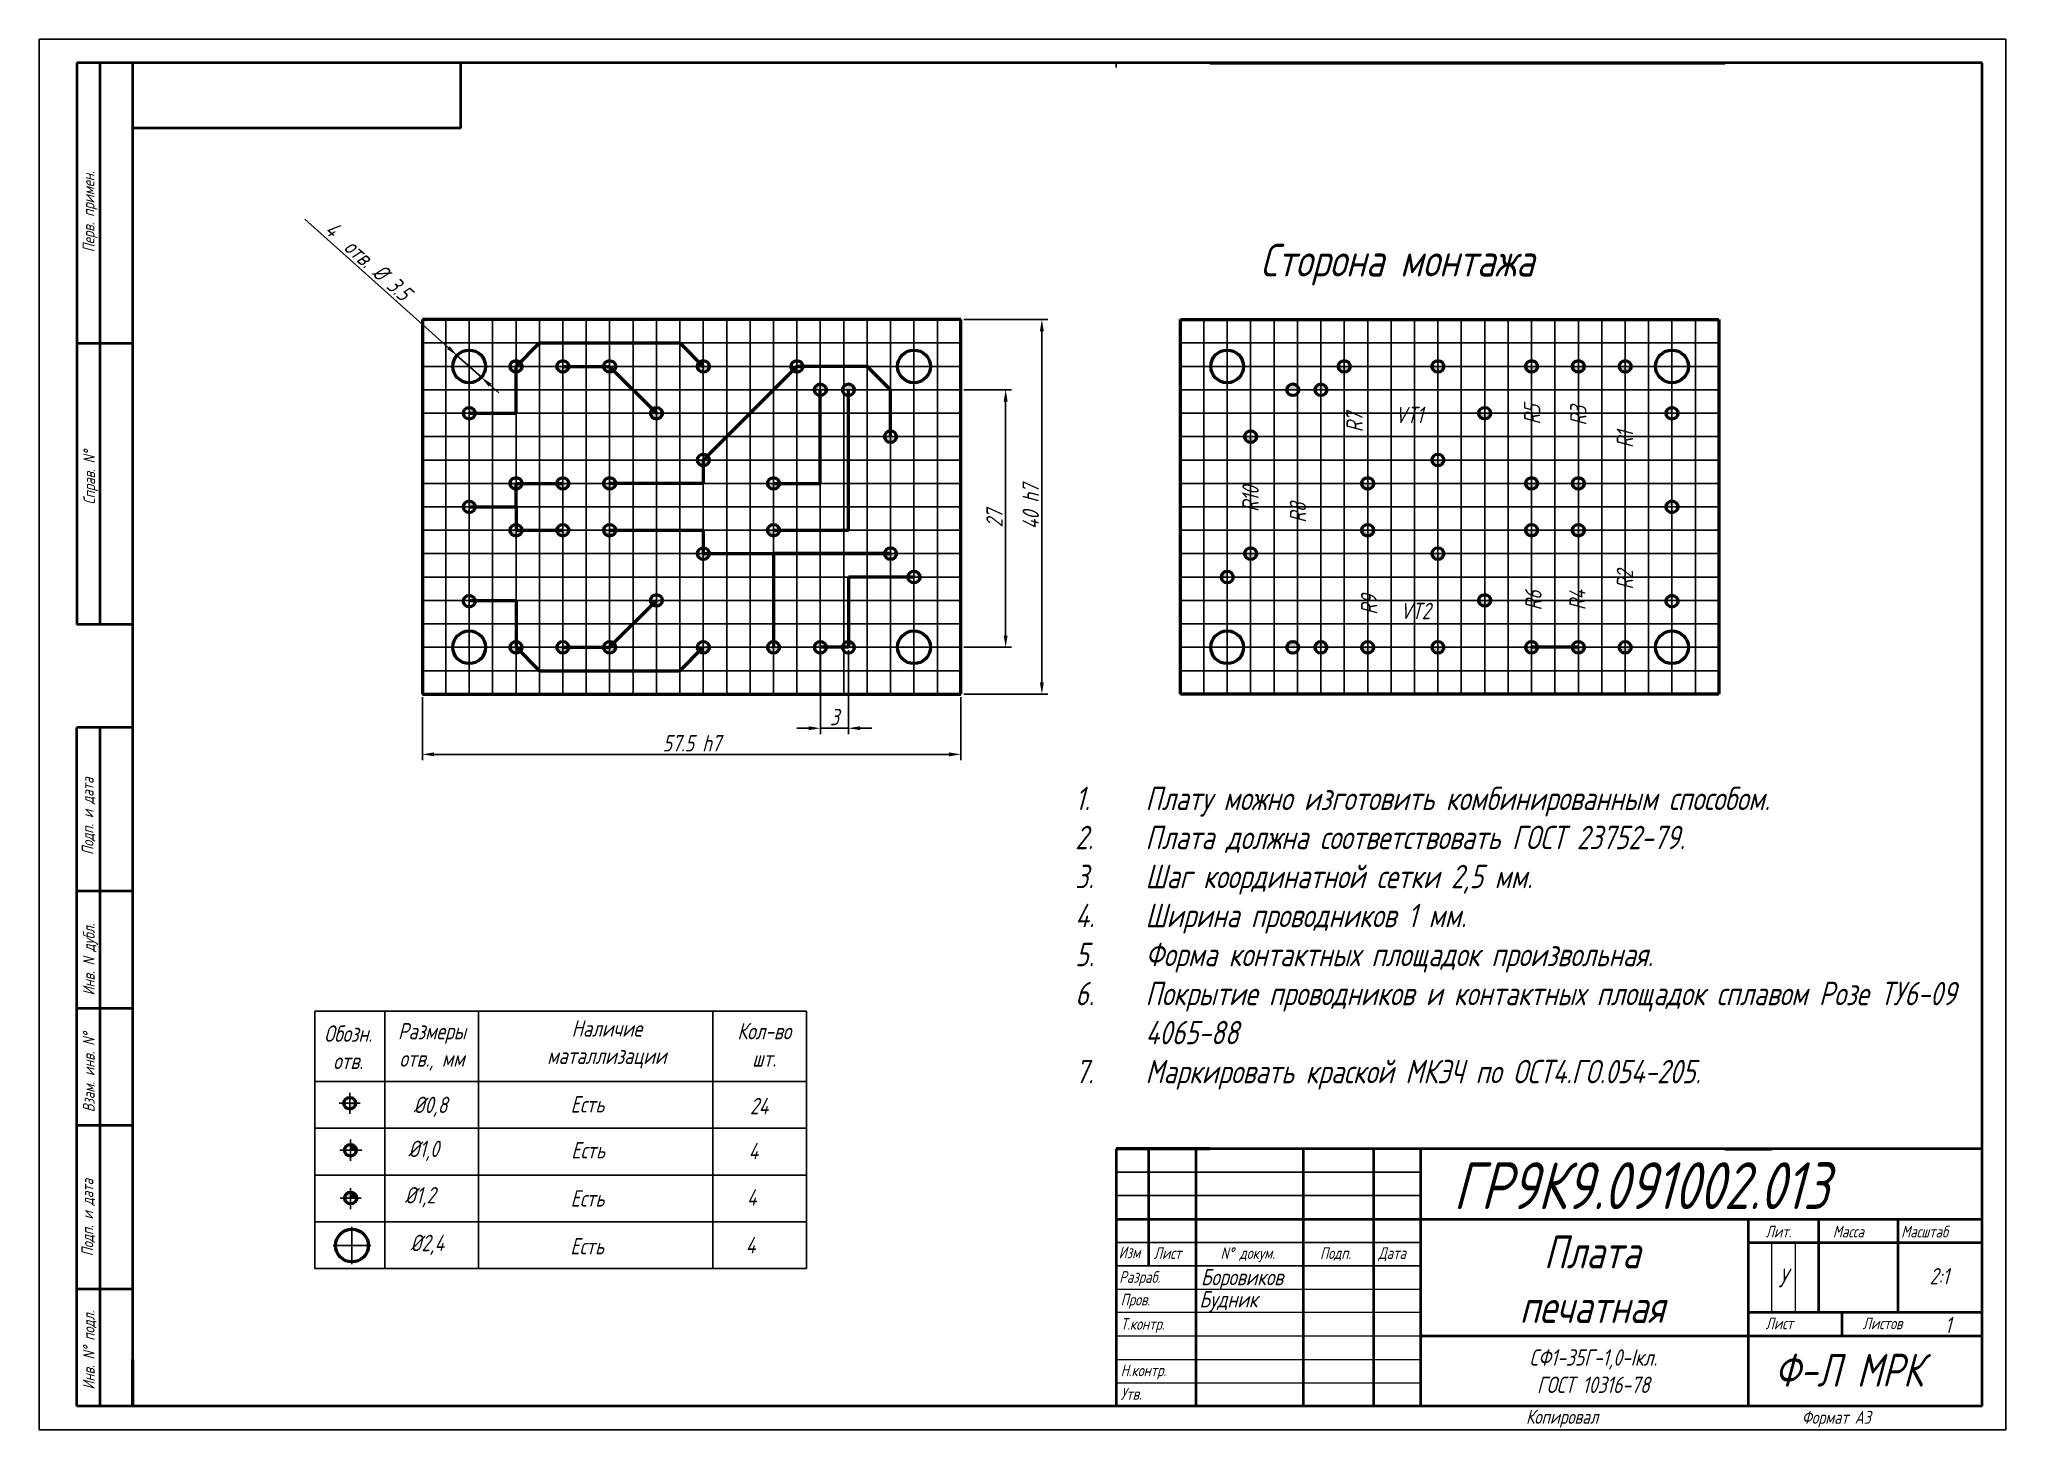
# Model space of a CAD drawing. Extents: x 2173 to 2593, y 74 to 371.
import ezdxf

# ---------------------------------------------------------------- set-up
doc = ezdxf.new("R2010")
doc.units = 0
doc.header["$MEASUREMENT"] = 0
doc.layers.get('0').update_dxf_attribs({"linetype": 'CONTINUOUS'})
doc.layers.get('DEFPOINTS').update_dxf_attribs({"linetype": 'CONTINUOUS'})
doc.layers.add('KONTUR', color=7, linetype='CONTINUOUS')
for name, color, linetype, lineweight in [('Основная', 7, 'CONTINUOUS', 40), ('текст', 7, 'CONTINUOUS', 30), ('тонкая', 7, 'CONTINUOUS', 20)]:
    doc.layers.add(name, color=color, linetype=linetype, lineweight=lineweight)
doc.styles.add('стиль1', font='romans.shx', dxfattribs={"width": 0.75, "oblique": 15, "height": 3.5})
doc.dimstyles.get("Standard").update_dxf_attribs({"dimtxt": 3, "dimasz": 3, "dimexe": 2.5, "dimexo": 2.5, "dimgap": 1.5, "dimtad": 0, "dimtih": 1, "dimtoh": 1, "dimdec": 4, "dimzin": 0, "dimdsep": 46, "dimtxsty": 'Standard', "dimcen": -3, "dimdle": 1.25, "dimadec": 0, "dimazin": 0, "dimtfac": 0.75, "dimtdec": 4, "dimtofl": 0, "dimtmove": 0, "dimatfit": 3, "dimfxl": 1, "dimtvp": 1.5, "dimtolj": 1, "dimtzin": 0, "dimarcsym": 0})

msp = doc.modelspace()

# ---------------------------------------------------------------- texts
at = {"attachment_point": 1, "style": 'стиль1'}
for s, width, gutter_width, heights, insert, char_height in [('{\\H2x;Сторона монтажа}', 99.8351486, 26.93917, [38.5046], (2433.30791, 326.90047), 3.5), ('ГР9К9.091002.013', 103.1125465, 20, [7.72758], (2474.54497, 130.68885), 10), ('\\pxqc;{\\H2x;Плата \\Pпечатная}', 99.8351486, 26.93917, [38.5046], (2454.24924, 115.02675), 3.5), ('Боровиков', 14.4196428, 20, [4.42726], (2420.6435, 107.91926), 3.5), ('У', 4.0659621, 20, [0], (2543.96437, 107.97576), 4), ('Будник', 19.5752731, 20, [0], (2420.32127, 103.17001), 3.5), ('1', 3.9956129, 20, [0], (2579.52139, 97.67619), 3.5), ('Ф-Л МРК', 42.9205977, 20, [0], (2543.12647, 89.77168), 7)]:
    msp.add_mtext_dynamic_manual_height_columns(s, width=width, gutter_width=gutter_width, heights=heights, dxfattribs=dict(at, insert=insert, char_height=char_height))
at = {"lineweight": 25, "char_height": 3.5, "attachment_point": 1, "rotation": 90, "style": 'стиль1'}
for s, insert in [('{\\Fromans|c238;R7}', (2451.71678, 286.63056)), ('{\\Fromans|c238;R5}', (2489.63281, 288.28334)), ('{\\Fromans|c238;R3}', (2499.51003, 288.05775)), ('{\\Fromans|c238;R1}', (2509.46439, 283.26167)), ('{\\Fromans|c238;R10}', (2429.49418, 269.61331)), ('{\\Fromans|c238;R8}', (2439.63226, 267.27874)), ('{\\Fromans|c238;R2}', (2509.46439, 253.01763)), ('{\\Fromans|c238;R9}', (2454.81599, 247.63539)), ('{\\Fromans|c238;R6}', (2489.91876, 248.56546)), ('{\\Fromans|c238;R4}', (2499.31748, 248.62204))]:
    msp.add_mtext_dynamic_manual_height_columns(s, width=3.6620704, gutter_width=20, heights=[0], dxfattribs=dict(at, insert=insert))
at = {"lineweight": 25, "attachment_point": 1, "style": 'стиль1'}
for s, width, heights, insert, char_height in [('{\\Fromans|c238;VT1}', 13.5711225, [0], (2462.08986, 292.07289), 3.5), ('{\\Fromans|c238;VT2}', 13.5711225, [0], (2463.16914, 250.20375), 3.5), ('\\pxi-3,l4,t4;1.^IПлату можно изготовить комбинированным способом.\\P2.^IПлата должна соответствовать ГОСТ 23752-79.\\P3.^IШаг координатной сетки 2,5 мм.\\P4.^IШирина проводников 1 мм.\\P5.^IФорма контактных площадок произвольная.\\P6.^IПокрытие проводников и контактных площадок сплавом Розе ТУ6-09 4065-88\\P7.^IМаркировать краской МКЭЧ по ОСТ4.ГО.054-205.', 195.5645215, [0], (2388.79436, 210.90875), 5), ('\\pxqc;Обозн.\\Pотв.', 9.7865527, [0], (2233.59643, 159.92121), 3.5), ('\\pxqc;Размеры\\Pотв.{\\Fromans|c238;, }мм', 20.7195628, [11.31888], (2246.03934, 160.44229), 3.5), ('\\pxqc;Наличие \\Pматаллизации', 9.7865527, [0], (2288.83895, 161.01948), 3.5), ('\\pxqc;Кол-во\\Pшт.', 9.7865527, [0], (2322.46726, 160.4482), 3.5), ('%%C0,8', 13.5711225, [0], (2252.44692, 144.69271), 3.5), ('Есть', 13.5711225, [0], (2286.00504, 144.82187), 3.5), ('24', 13.5711225, [0], (2324.31967, 144.44775), 3.5), ('%%C1,0', 13.5711225, [0], (2251.33817, 135.29853), 3.5), ('Есть', 13.5711225, [0], (2286.14696, 135.00828), 3.5), ('4', 13.5711225, [0], (2324.03239, 134.84195), 3.5), ('%%C1,2', 13.5711225, [0], (2250.58255, 125.39374), 3.5), ('Есть', 13.5711225, [0], (2286.00504, 124.72685), 3.5), ('4', 13.5711225, [0], (2323.66761, 124.92742), 3.5), ('%%C2,4', 13.5711225, [0], (2251.78, 115.20095), 3.5), ('Есть', 13.5711225, [0], (2285.93408, 114.51634), 3.5), ('4', 13.5711225, [0], (2323.43033, 114.73215), 3.5), ('2:1', 12.7941354, [0], (2576.25789, 108.10262), 3.5), ('\\pxqc;СФ1-35Г-1,0-{\\Fromans|c238;I}кл.\\PГОСТ 10316-78', 52.8571881, [0], (2478.02266, 90.73897), 3.5)]:
    msp.add_mtext_dynamic_manual_height_columns(s, width=width, gutter_width=20, heights=heights, dxfattribs=dict(at, insert=insert, char_height=char_height))
at = {"layer": 'текст', "style": 'стиль1', "oblique": 15, "width": 0.75}
for s, p in [('Перв. примен.', (2184.29063, 325.08232)), ('Справ. N%%d', (2184.4457, 271.19724)), ('Подп. и дата', (2184.11148, 196.3402)), ('Инв. N дубл.', (2184.35612, 166.31531)), ('Взам. инв. N%%d', (2184.35612, 141.38804)), ('Подп. и дата', (2184.06126, 110.60346)), ('Инв. N%%d подл.', (2184.35612, 82.13725))]:
    msp.add_text(s, height=2.5, rotation=90, dxfattribs=at).set_placement(p)
for s, height, p in [('Лит.', 2.5, (2541.25569, 114.635)), ('Масса', 2.5, (2555.63019, 114.635)), ('Масштаб', 2.5, (2570.22241, 114.635)), ('Изм', 2.5, (2403.08285, 110.18193)), ('Лист', 2.5, (2410.55861, 110.03163)), ('N%%d докум. ', 2.5, (2424.84228, 110.03163)), ('Подп.', 2.5, (2446.09478, 110.03163)), ('Дата', 2.5, (2458.54589, 110.03163)), ('Разраб.', 2.5, (2403.19902, 104.931)), ('Пров.', 2.5, (2403.49992, 100.09888)), ('Т.контр.', 2.5, (2403.49992, 94.90397)), ('Лист', 2.5, (2541.25569, 95.02113)), ('Листов', 2.5, (2561.9801, 95.02113)), ('Н.контр.', 2.5, (2403.49992, 84.98175)), ('Утв.', 2.5, (2403.49992, 79.96214)), ('Копировал', 3, (2490.07325, 74.81982)), ('Формат А3', 2.75, (2549.00182, 74.81982))]:
    msp.add_text(s, height=height, dxfattribs=at).set_placement(p)

# ---------------------------------------------------------------- blocks, each defined once
blk = doc.blocks.new('*D2')
at = {"color": 0, "lineweight": -2, "transparency": 16777216}
for p, q in [((2339.36, 240.08), (2339.36, 222.16)), ((2345.36, 240.08), (2345.36, 222.16)), ((2336.86, 223.41), (2334.36, 223.41)), ((2345.36, 223.41), (2339.36, 223.41)), ((2347.86, 223.41), (2350.36, 223.41))]:
    blk.add_line(p, q, dxfattribs=at)
at = {"color": 0, "lineweight": 25, "transparency": 16777216}
for points in [[(2336.86, 223.83), (2336.86, 223), (2339.36, 223.41)], [(2347.86, 223.83), (2347.86, 223), (2345.36, 223.41)]]:
    blk.add_solid(points, dxfattribs=at)
at = {"layer": 'DEFPOINTS', "color": 0, "lineweight": 25, "transparency": 16777216}
for p in [(2339.36, 240.7), (2345.36, 240.7), (2339.36, 223.41)]:
    blk.add_point(p, dxfattribs=at)
at = {"color": 0, "lineweight": 25, "transparency": 16777216, "insert": (2342.36, 225.79), "char_height": 3.5, "attachment_point": 5, "style": 'стиль1'}
blk.add_mtext('\\A1;3', dxfattribs=at)
blk = doc.blocks.new('*D3')
at = {"color": 0, "lineweight": -2, "transparency": 16777216}
for p, q in [((2369.98, 295.7), (2380.19, 295.7)), ((2378.94, 293.2), (2378.94, 243.2)), ((2369.98, 240.7), (2380.19, 240.7))]:
    blk.add_line(p, q, dxfattribs=at)
at = {"color": 0, "lineweight": 25, "transparency": 16777216}
for points in [[(2378.52, 293.2), (2379.36, 293.2), (2378.94, 295.7)], [(2378.52, 243.2), (2379.36, 243.2), (2378.94, 240.7)]]:
    blk.add_solid(points, dxfattribs=at)
at = {"layer": 'DEFPOINTS', "color": 0, "lineweight": 25, "transparency": 16777216}
for p in [(2369.36, 295.7), (2369.36, 240.7), (2378.94, 240.7)]:
    blk.add_point(p, dxfattribs=at)
at = {"color": 0, "lineweight": 25, "transparency": 16777216, "insert": (2376.56, 268.2), "char_height": 3.5, "attachment_point": 5, "rotation": 90, "style": 'стиль1'}
blk.add_mtext('\\A1;27', dxfattribs=at)
blk = doc.blocks.new('*D4')
at = {"color": 0, "lineweight": -2, "transparency": 16777216}
for p, q in [((2369.98, 310.7), (2387.92, 310.7)), ((2386.67, 308.2), (2386.67, 233.2)), ((2369.98, 230.7), (2387.92, 230.7))]:
    blk.add_line(p, q, dxfattribs=at)
at = {"color": 0, "lineweight": 25, "transparency": 16777216}
for points in [[(2386.25, 308.2), (2387.09, 308.2), (2386.67, 310.7)], [(2386.25, 233.2), (2387.09, 233.2), (2386.67, 230.7)]]:
    blk.add_solid(points, dxfattribs=at)
at = {"layer": 'DEFPOINTS', "color": 0, "lineweight": 25, "transparency": 16777216}
for p in [(2369.36, 310.7), (2369.36, 230.7), (2386.67, 230.7)]:
    blk.add_point(p, dxfattribs=at)
at = {"color": 0, "lineweight": 25, "transparency": 16777216, "insert": (2384.3, 270.7), "char_height": 3.5, "attachment_point": 5, "rotation": 90, "style": 'стиль1'}
blk.add_mtext('\\A1;40 h7', dxfattribs=at)
blk = doc.blocks.new('*D5')
at = {"color": 0, "lineweight": -2, "transparency": 16777216}
for p, q in [((2254.36, 230.08), (2254.36, 216.58)), ((2369.36, 230.08), (2369.36, 216.58)), ((2256.86, 217.83), (2366.86, 217.83))]:
    blk.add_line(p, q, dxfattribs=at)
at = {"color": 0, "lineweight": 25, "transparency": 16777216}
for points in [[(2256.86, 218.25), (2256.86, 217.41), (2254.36, 217.83)], [(2366.86, 218.25), (2366.86, 217.41), (2369.36, 217.83)]]:
    blk.add_solid(points, dxfattribs=at)
at = {"layer": 'DEFPOINTS', "color": 0, "lineweight": 25, "transparency": 16777216}
for p in [(2254.36, 230.7), (2369.36, 230.7), (2369.36, 217.83)]:
    blk.add_point(p, dxfattribs=at)
at = {"color": 0, "lineweight": 25, "transparency": 16777216, "insert": (2311.86, 220.2), "char_height": 3.5, "attachment_point": 5, "style": 'стиль1'}
blk.add_mtext('\\A1;57.5 h7', dxfattribs=at)
blk = doc.blocks.new('*D6')
at = {"color": 0, "lineweight": -2, "transparency": 16777216}
for p, q in [((2229.27, 332.16), (2259.89, 304.71)), ((2266.96, 298.37), (2261.75, 303.04)), ((2268.82, 296.7), (2270.68, 295.03))]:
    blk.add_line(p, q, dxfattribs=at)
at = {"color": 0, "lineweight": 25, "transparency": 16777216}
for points in [[(2260.17, 305.02), (2259.61, 304.4), (2261.75, 303.04)], [(2269.1, 297.01), (2268.54, 296.39), (2266.96, 298.37)]]:
    blk.add_solid(points, dxfattribs=at)
at = {"layer": 'DEFPOINTS', "color": 0, "lineweight": 25, "transparency": 16777216}
for p in [(2261.75, 303.04), (2266.96, 298.37)]:
    blk.add_point(p, dxfattribs=at)
at = {"color": 0, "lineweight": 25, "transparency": 16777216, "insert": (2242.77, 323.25), "char_height": 3.5, "attachment_point": 5, "rotation": 318.1169, "style": 'стиль1'}
blk.add_mtext('\\A1;4  отв. %%C 3.5', dxfattribs=at)

# ---------------------------------------------------------------- dimensions: what is measured, and where the dimension line sits
at = {"lineweight": 25}
dim = msp.add_diameter_dim_2p(p1=(2266.96101, 298.36509), p2=(2261.74945, 303.03838), text='4  отв. %%C 3.5', dimstyle='Standard', override={"dimtxt": 2.5, "dimasz": 2.5, "dimexe": 1.25, "dimexo": 0.625, "dimgap": 0.625, "dimtad": 1, "dimtih": 0, "dimtoh": 0, "dimzin": 8, "dimlunit": 6, "dimtxsty": 'стиль1', "dimcen": 2.5, "dimtofl": 1, "dimtvp": 0}, dxfattribs=at)
dim.commit()
dim.dimension.update_dxf_attribs({"geometry": '*D6', "text_midpoint": (2241.18484, 321.47901), "dimtype": 163})
for base, p1, p2, text, picture, middle in [((2386.67031, 230.70174), (2369.35523, 310.70174), (2369.35523, 230.70174), '40 h7', '*D4', (2384.29531, 270.70174)), ((2378.93873, 240.70174), (2369.35523, 295.70174), (2369.35523, 240.70174), '27', '*D3', (2376.56373, 268.20174))]:
    dim = msp.add_linear_dim(base=base, p1=p1, p2=p2, angle=90, text=text, dimstyle='Standard', override={"dimtxt": 2.5, "dimasz": 2.5, "dimexe": 1.25, "dimexo": 0.625, "dimgap": 0.625, "dimtad": 1, "dimtih": 0, "dimtoh": 0, "dimzin": 8, "dimlunit": 6, "dimtxsty": 'стиль1', "dimcen": 2.5, "dimtofl": 1, "dimtvp": 0}, dxfattribs=at)
    dim.commit()
    dim.dimension.update_dxf_attribs({"geometry": picture, "text_midpoint": middle})
for base, p1, p2, text, picture, middle in [((2339.35523, 223.41429), (2345.35523, 240.70174), (2339.35523, 240.70174), '3', '*D2', (2342.35523, 225.78929)), ((2369.35523, 217.82859), (2254.35523, 230.70174), (2369.35523, 230.70174), '57.5 h7', '*D5', (2311.85523, 220.20359))]:
    dim = msp.add_linear_dim(base=base, p1=p1, p2=p2, text=text, dimstyle='Standard', override={"dimtxt": 2.5, "dimasz": 2.5, "dimexe": 1.25, "dimexo": 0.625, "dimgap": 0.625, "dimtad": 1, "dimtih": 0, "dimtoh": 0, "dimzin": 8, "dimlunit": 6, "dimtxsty": 'стиль1', "dimcen": 2.5, "dimtofl": 1, "dimtvp": 0}, dxfattribs=at)
    dim.commit()
    dim.dimension.update_dxf_attribs({"geometry": picture, "text_midpoint": middle})

# ---------------------------------------------------------------- hatches: boundary and pattern name
at = {"lineweight": 200}
h = msp.add_hatch(color=256, dxfattribs=at)
h.dxf.hatch_style = 1
h.paths.add_polyline_path([(2275.60523, 300.70174), (2274.35523, 300.70174), (2274.35523, 299.45174, 0.414213562)])
h.paths.add_polyline_path([(2274.35523, 300.70174), (2273.10523, 300.70174, 0.414213562), (2274.35523, 299.45174)])
h.paths.add_polyline_path([(2284.35523, 300.70174), (2283.10523, 300.70174, 0.414213562), (2284.35523, 299.45174)])
h.paths.add_polyline_path([(2285.60523, 300.70174), (2284.35523, 300.70174), (2284.35523, 299.45174, 0.414213562)])
h.paths.add_polyline_path([(2294.35523, 300.70174), (2293.10523, 300.70174, 0.414213562), (2294.35523, 299.45174)])
h.paths.add_polyline_path([(2295.23911, 299.81785), (2294.35523, 300.70174), (2294.35523, 299.45174, 0.198912367)])
h.paths.add_polyline_path([(2295.60523, 300.70174), (2294.35523, 300.70174), (2295.23911, 299.81785, 0.198912367)])
h.paths.add_polyline_path([(2304.35523, 290.70174), (2303.10523, 290.70174, 0.414213562), (2304.35523, 289.45174)])
h.paths.add_polyline_path([(2305.60523, 290.70174), (2304.35523, 290.70174), (2304.35523, 289.45174, 0.414213562)])
h.paths.add_polyline_path([(2314.35523, 300.70174), (2313.10523, 300.70174, 0.414213562), (2314.35523, 299.45174)])
h.paths.add_polyline_path([(2315.60523, 300.70174), (2314.35523, 300.70174), (2314.35523, 299.45174, 0.414213562)])
h.paths.add_polyline_path([(2334.35523, 300.70174), (2333.47135, 299.81785, 0.198912367), (2334.35523, 299.45174)])
h.paths.add_polyline_path([(2334.35523, 300.70174), (2333.10523, 300.70174, 0.198912367), (2333.47135, 299.81785)])
h.paths.add_polyline_path([(2335.60523, 300.70174), (2334.35523, 300.70174), (2334.35523, 299.45174, 0.414213562)])
h.paths.add_polyline_path([(2314.35523, 280.70174), (2313.10523, 280.70174, 0.414213562), (2314.35523, 279.45174)])
h.paths.add_polyline_path([(2315.60523, 280.70174), (2314.35523, 280.70174), (2314.35523, 279.45174, 0.414213562)])
h.paths.add_polyline_path([(2329.35523, 275.70174), (2328.10523, 275.70174, 0.414213562), (2329.35523, 274.45174)])
h.paths.add_polyline_path([(2330.60523, 275.70174), (2329.35523, 275.70174), (2329.35523, 274.45174, 0.414213562)])
h.paths.add_polyline_path([(2330.60523, 265.70174), (2329.35523, 265.70174), (2329.35523, 264.45174, 0.414213562)])
h.paths.add_polyline_path([(2329.35523, 265.70174), (2328.10523, 265.70174, 0.414213562), (2329.35523, 264.45174)])
h.paths.add_polyline_path([(2354.35523, 260.70174), (2353.10523, 260.70174, 0.414213562), (2354.35523, 259.45174)])
h.paths.add_polyline_path([(2355.60523, 260.70174), (2354.35523, 260.70174), (2354.35523, 259.45174, 0.414213562)])
h.paths.add_polyline_path([(2355.60523, 285.70174), (2354.35523, 285.70174), (2354.35523, 284.45174, 0.414213562)])
h.paths.add_polyline_path([(2354.35523, 285.70174), (2353.10523, 285.70174, 0.414213562), (2354.35523, 284.45174)])
h.paths.add_polyline_path([(2274.35523, 240.70174), (2273.10523, 240.70174, 0.414213562), (2274.35523, 239.45174)])
h.paths.add_polyline_path([(2275.23911, 239.81785), (2274.35523, 240.70174), (2274.35523, 239.45174, 0.198912367)])
h.paths.add_polyline_path([(2275.60523, 240.70174), (2274.35523, 240.70174), (2275.23911, 239.81785, 0.198912367)])
h.paths.add_polyline_path([(2284.35523, 240.70174), (2283.10523, 240.70174, 0.414213562), (2284.35523, 239.45174)])
h.paths.add_polyline_path([(2285.60523, 240.70174), (2284.35523, 240.70174), (2284.35523, 239.45174, 0.414213562)])
h.paths.add_polyline_path([(2294.35523, 240.70174), (2293.10523, 240.70174, 0.414213562), (2294.35523, 239.45174)])
h.paths.add_polyline_path([(2295.60523, 240.70174), (2294.35523, 240.70174), (2294.35523, 239.45174, 0.414213562)])
h.paths.add_polyline_path([(2304.35523, 250.70174), (2303.10523, 250.70174, 0.198912367), (2303.47135, 249.81785)])
h.paths.add_polyline_path([(2304.35523, 250.70174), (2303.47135, 249.81785, 0.198912367), (2304.35523, 249.45174)])
h.paths.add_polyline_path([(2305.60523, 250.70174), (2304.35523, 250.70174), (2304.35523, 249.45174, 0.414213562)])
h.paths.add_polyline_path([(2314.35523, 240.70174), (2313.47135, 239.81785, 0.198912367), (2314.35523, 239.45174)])
h.paths.add_polyline_path([(2315.60523, 240.70174), (2314.35523, 240.70174), (2314.35523, 239.45174, 0.414213562)])
h.paths.add_polyline_path([(2314.35523, 240.70174), (2313.10523, 240.70174, 0.198912367), (2313.47135, 239.81785)])
h.paths.add_polyline_path([(2329.35523, 240.70174), (2328.10523, 240.70174, 0.414213562), (2329.35523, 239.45174)])
h.paths.add_polyline_path([(2330.60523, 240.70174), (2329.35523, 240.70174), (2329.35523, 239.45174, 0.414213562)])
h.paths.add_polyline_path([(2314.35523, 260.70174), (2313.10523, 260.70174, 0.414213562), (2314.35523, 259.45174)])
h.paths.add_polyline_path([(2315.60523, 260.70174), (2314.35523, 260.70174), (2314.35523, 259.45174, 0.414213562)])
h.paths.add_polyline_path([(2284.35523, 275.70174), (2283.10523, 275.70174, 0.414213562), (2284.35523, 274.45174)])
h.paths.add_polyline_path([(2285.60523, 275.70174), (2284.35523, 275.70174), (2284.35523, 274.45174, 0.414213562)])
h.paths.add_polyline_path([(2294.35523, 275.70174), (2293.10523, 275.70174, 0.414213562), (2294.35523, 274.45174)])
h.paths.add_polyline_path([(2295.60523, 275.70174), (2294.35523, 275.70174), (2294.35523, 274.45174, 0.414213562)])
h.paths.add_polyline_path([(2294.35523, 265.70174), (2293.10523, 265.70174, 0.414213562), (2294.35523, 264.45174)])
h.paths.add_polyline_path([(2295.60523, 265.70174), (2294.35523, 265.70174), (2294.35523, 264.45174, 0.414213562)])
h.paths.add_polyline_path([(2284.35523, 265.70174), (2283.10523, 265.70174, 0.414213562), (2284.35523, 264.45174)])
h.paths.add_polyline_path([(2285.60523, 265.70174), (2284.35523, 265.70174), (2284.35523, 264.45174, 0.414213562)])
h = msp.add_hatch(color=256, dxfattribs=at)
h.dxf.hatch_style = 1
h.paths.add_polyline_path([(2510.01629, 300.70174), (2511.26629, 300.70174), (2511.26629, 299.45174, -0.414213562)])
h.paths.add_polyline_path([(2511.26629, 300.70174), (2512.51629, 300.70174, -0.414213562), (2511.26629, 299.45174)])
h.paths.add_polyline_path([(2501.26629, 300.70174), (2502.51629, 300.70174, -0.414213562), (2501.26629, 299.45174)])
h.paths.add_polyline_path([(2500.01629, 300.70174), (2501.26629, 300.70174), (2501.26629, 299.45174, -0.414213562)])
h.paths.add_polyline_path([(2491.26629, 300.70174), (2492.51629, 300.70174, -0.414213562), (2491.26629, 299.45174)])
h.paths.add_polyline_path([(2490.38241, 299.81785), (2491.26629, 300.70174), (2491.26629, 299.45174, -0.198912367)])
h.paths.add_polyline_path([(2490.01629, 300.70174), (2491.26629, 300.70174), (2490.38241, 299.81785, -0.198912367)])
h.paths.add_polyline_path([(2481.26629, 290.70174), (2482.51629, 290.70174, -0.414213562), (2481.26629, 289.45174)])
h.paths.add_polyline_path([(2480.01629, 290.70174), (2481.26629, 290.70174), (2481.26629, 289.45174, -0.414213562)])
h.paths.add_polyline_path([(2471.26629, 300.70174), (2472.51629, 300.70174, -0.414213562), (2471.26629, 299.45174)])
h.paths.add_polyline_path([(2470.01629, 300.70174), (2471.26629, 300.70174), (2471.26629, 299.45174, -0.414213562)])
h.paths.add_polyline_path([(2451.26629, 300.70174), (2452.15018, 299.81785, -0.198912367), (2451.26629, 299.45174)])
h.paths.add_polyline_path([(2451.26629, 300.70174), (2452.51629, 300.70174, -0.198912367), (2452.15018, 299.81785)])
h.paths.add_polyline_path([(2450.01629, 300.70174), (2451.26629, 300.70174), (2451.26629, 299.45174, -0.414213562)])
h.paths.add_polyline_path([(2471.26629, 280.70174), (2472.51629, 280.70174, -0.414213562), (2471.26629, 279.45174)])
h.paths.add_polyline_path([(2470.01629, 280.70174), (2471.26629, 280.70174), (2471.26629, 279.45174, -0.414213562)])
h.paths.add_polyline_path([(2456.26629, 275.70174), (2457.51629, 275.70174, -0.414213562), (2456.26629, 274.45174)])
h.paths.add_polyline_path([(2455.01629, 275.70174), (2456.26629, 275.70174), (2456.26629, 274.45174, -0.414213562)])
h.paths.add_polyline_path([(2455.01629, 265.70174), (2456.26629, 265.70174), (2456.26629, 264.45174, -0.414213562)])
h.paths.add_polyline_path([(2456.26629, 265.70174), (2457.51629, 265.70174, -0.414213562), (2456.26629, 264.45174)])
h.paths.add_polyline_path([(2431.26629, 260.70174), (2432.51629, 260.70174, -0.414213562), (2431.26629, 259.45174)])
h.paths.add_polyline_path([(2430.01629, 260.70174), (2431.26629, 260.70174), (2431.26629, 259.45174, -0.414213562)])
h.paths.add_polyline_path([(2430.01629, 285.70174), (2431.26629, 285.70174), (2431.26629, 284.45174, -0.414213562)])
h.paths.add_polyline_path([(2431.26629, 285.70174), (2432.51629, 285.70174, -0.414213562), (2431.26629, 284.45174)])
h.paths.add_polyline_path([(2511.26629, 240.70174), (2512.51629, 240.70174, -0.414213562), (2511.26629, 239.45174)])
h.paths.add_polyline_path([(2510.38241, 239.81785), (2511.26629, 240.70174), (2511.26629, 239.45174, -0.198912367)])
h.paths.add_polyline_path([(2510.01629, 240.70174), (2511.26629, 240.70174), (2510.38241, 239.81785, -0.198912367)])
h.paths.add_polyline_path([(2501.26629, 240.70174), (2502.51629, 240.70174, -0.414213562), (2501.26629, 239.45174)])
h.paths.add_polyline_path([(2500.01629, 240.70174), (2501.26629, 240.70174), (2501.26629, 239.45174, -0.414213562)])
h.paths.add_polyline_path([(2491.26629, 240.70174), (2492.51629, 240.70174, -0.414213562), (2491.26629, 239.45174)])
h.paths.add_polyline_path([(2490.01629, 240.70174), (2491.26629, 240.70174), (2491.26629, 239.45174, -0.414213562)])
h.paths.add_polyline_path([(2481.26629, 250.70174), (2482.51629, 250.70174, -0.198912367), (2482.15018, 249.81785)])
h.paths.add_polyline_path([(2481.26629, 250.70174), (2482.15018, 249.81785, -0.198912367), (2481.26629, 249.45174)])
h.paths.add_polyline_path([(2480.01629, 250.70174), (2481.26629, 250.70174), (2481.26629, 249.45174, -0.414213562)])
h.paths.add_polyline_path([(2471.26629, 240.70174), (2472.15018, 239.81785, -0.198912367), (2471.26629, 239.45174)])
h.paths.add_polyline_path([(2470.01629, 240.70174), (2471.26629, 240.70174), (2471.26629, 239.45174, -0.414213562)])
h.paths.add_polyline_path([(2471.26629, 240.70174), (2472.51629, 240.70174, -0.198912367), (2472.15018, 239.81785)])
h.paths.add_polyline_path([(2456.26629, 240.70174), (2457.51629, 240.70174, -0.414213562), (2456.26629, 239.45174)])
h.paths.add_polyline_path([(2455.01629, 240.70174), (2456.26629, 240.70174), (2456.26629, 239.45174, -0.414213562)])
h.paths.add_polyline_path([(2471.26629, 260.70174), (2472.51629, 260.70174, -0.414213562), (2471.26629, 259.45174)])
h.paths.add_polyline_path([(2470.01629, 260.70174), (2471.26629, 260.70174), (2471.26629, 259.45174, -0.414213562)])
h.paths.add_polyline_path([(2501.26629, 275.70174), (2502.51629, 275.70174, -0.414213562), (2501.26629, 274.45174)])
h.paths.add_polyline_path([(2500.01629, 275.70174), (2501.26629, 275.70174), (2501.26629, 274.45174, -0.414213562)])
h.paths.add_polyline_path([(2491.26629, 275.70174), (2492.51629, 275.70174, -0.414213562), (2491.26629, 274.45174)])
h.paths.add_polyline_path([(2490.01629, 275.70174), (2491.26629, 275.70174), (2491.26629, 274.45174, -0.414213562)])
h.paths.add_polyline_path([(2491.26629, 265.70174), (2492.51629, 265.70174, -0.414213562), (2491.26629, 264.45174)])
h.paths.add_polyline_path([(2490.01629, 265.70174), (2491.26629, 265.70174), (2491.26629, 264.45174, -0.414213562)])
h.paths.add_polyline_path([(2501.26629, 265.70174), (2502.51629, 265.70174, -0.414213562), (2501.26629, 264.45174)])
h.paths.add_polyline_path([(2500.01629, 265.70174), (2501.26629, 265.70174), (2501.26629, 264.45174, -0.414213562)])
h = msp.add_hatch(color=256, dxfattribs=at)
h.dxf.hatch_style = 1
h.paths.add_polyline_path([(2339.35523, 241.95174, 0.414213562), (2338.10523, 240.70174), (2339.35523, 240.70174)])
h.paths.add_polyline_path([(2339.35523, 241.95174), (2339.35523, 240.70174), (2340.60523, 240.70174, 0.414213562)])
h.paths.add_polyline_path([(2345.35523, 241.95174, 0.236067977), (2344.35523, 241.45174), (2344.35523, 240.70174), (2345.35523, 240.70174)])
h.paths.add_polyline_path([(2345.35523, 241.95174), (2345.35523, 240.70174), (2346.60523, 240.70174, 0.414213562)])
h.paths.add_polyline_path([(2344.35523, 241.45174, 0.16227766), (2344.10523, 240.70174), (2344.35523, 240.70174)])
h.paths.add_polyline_path([(2339.35523, 296.95174, 0.414213562), (2338.10523, 295.70174), (2339.35523, 295.70174)])
h.paths.add_polyline_path([(2339.35523, 296.95174), (2339.35523, 295.70174), (2340.60523, 295.70174, 0.414213562)])
h.paths.add_polyline_path([(2344.10523, 295.70174), (2346.60523, 295.70174, 1)])
h = msp.add_hatch(color=256, dxfattribs=at)
h.dxf.hatch_style = 1
h.paths.add_polyline_path([(2446.26629, 241.95174, -0.414213562), (2447.51629, 240.70174), (2446.26629, 240.70174)])
h.paths.add_polyline_path([(2446.26629, 241.95174), (2446.26629, 240.70174), (2445.01629, 240.70174, -0.414213562)])
h.paths.add_polyline_path([(2440.26629, 241.95174, -0.236067977), (2441.26629, 241.45174), (2441.26629, 240.70174), (2440.26629, 240.70174)])
h.paths.add_polyline_path([(2440.26629, 241.95174), (2440.26629, 240.70174), (2439.01629, 240.70174, -0.414213562)])
h.paths.add_polyline_path([(2441.26629, 241.45174, -0.16227766), (2441.51629, 240.70174), (2441.26629, 240.70174)])
h.paths.add_polyline_path([(2446.26629, 296.95174, -0.414213562), (2447.51629, 295.70174), (2446.26629, 295.70174)])
h.paths.add_polyline_path([(2446.26629, 296.95174), (2446.26629, 295.70174), (2445.01629, 295.70174, -0.414213562)])
h.paths.add_polyline_path([(2441.51629, 295.70174), (2439.01629, 295.70174, -1)])
h = msp.add_hatch(color=256, dxfattribs=at)
h.dxf.hatch_style = 1
h.paths.add_polyline_path([(2264.35523, 290.70174), (2265.60523, 290.70174, 0.414213562), (2264.35523, 291.95174)])
h.paths.add_polyline_path([(2264.35523, 270.70174), (2265.60523, 270.70174, 0.414213562), (2264.35523, 271.95174)])
h.paths.add_polyline_path([(2265.59633, 250.70174, 0.379664282), (2264.35523, 251.80287), (2264.35523, 250.70174)])
h.paths.add_polyline_path([(2360.60523, 255.70174, 0.414213562), (2359.35523, 256.95174), (2359.35523, 255.70174)])
h = msp.add_hatch(color=256, dxfattribs=at)
h.dxf.hatch_style = 1
h.paths.add_polyline_path([(2521.26629, 291.95174, 0.414213562), (2520.01629, 290.70174), (2521.26629, 290.70174)])
h.paths.add_polyline_path([(2521.26629, 271.95174, 0.414213562), (2520.01629, 270.70174), (2521.26629, 270.70174)])
h.paths.add_polyline_path([(2521.26629, 250.70174), (2521.26629, 251.80287, 0.379664282), (2520.02519, 250.70174)])
h.paths.add_polyline_path([(2426.26629, 255.70174), (2426.26629, 256.95174, 0.414213562), (2425.01629, 255.70174)])
at = {"lineweight": 25}
h = msp.add_hatch(color=256, dxfattribs=at)
h.dxf.hatch_style = 1
h.paths.add_polyline_path([(2274.35523, 275.70174), (2273.10523, 275.70174, 0.414213562), (2274.35523, 274.45174)])
h.paths.add_polyline_path([(2275.60523, 275.70174), (2274.35523, 275.70174), (2274.35523, 274.45174, 0.414213562)])
h.paths.add_polyline_path([(2274.35523, 265.70174), (2273.10523, 265.70174, 0.414213562), (2274.35523, 264.45174)])
h.paths.add_polyline_path([(2275.60523, 265.70174), (2274.35523, 265.70174), (2274.35523, 264.45174, 0.414213562)])
h = msp.add_hatch(color=256, dxfattribs=at)
h.dxf.hatch_style = 1
h.paths.add_polyline_path([(2238.84026, 143.30729), (2237.59026, 143.30729, 0.414213562), (2238.84026, 142.05729)], flags=16)
h.paths.add_polyline_path([(2237.59026, 143.30729, 1), (2240.09026, 143.30729)])
h.paths.add_polyline_path([(2239.02581, 124.29704, 0.414213562), (2237.77581, 123.04704), (2239.02581, 123.04704)])
h = msp.add_hatch(color=256, dxfattribs=at)
h.dxf.hatch_style = 1
h.paths.add_polyline_path([(2238.98422, 133.27039), (2240.23422, 133.27039, 0.414213562), (2238.98422, 134.52039)])
h = msp.add_hatch(color=256, dxfattribs=at)
h.dxf.hatch_style = 1
h.paths.add_polyline_path([(2239.02581, 123.04704), (2240.27581, 123.04704, 0.414213562), (2239.02581, 124.29704)])

# ---------------------------------------------------------------- linework, layer by layer
for p, q in [((2192.55698, 365.44093), (2192.53772, 365.56982)), ((2192.53772, 365.56982), (2379.03772, 365.56982)), ((2379.03772, 365.56982), (2389.03772, 365.56982)), ((2402.53772, 364.56982), (2402.53772, 365.56982)), ((2467.53772, 128.56982), (2402.53772, 128.56982)), ((2467.53772, 123.56982), (2402.53772, 123.56982)), ((2467.53772, 113.56982), (2402.53772, 113.56982)), ((2467.53772, 108.56982), (2402.53772, 108.56982)), ((2537.53772, 78.56982), (2537.53772, 78.56982))]:
    msp.add_line(p, q)
at = {"lineweight": 50}
for p, q in [((2422.53772, 365.56982), (2532.53772, 365.56982)), ((2254.35523, 310.70174), (2254.35523, 230.70174)), ((2369.35523, 310.70174), (2254.35523, 310.70174)), ((2369.35523, 230.70174), (2369.35523, 310.70174)), ((2416.26629, 230.70174), (2416.26629, 310.70174)), ((2416.26629, 310.70174), (2531.26629, 310.70174)), ((2531.26629, 310.70174), (2531.26629, 230.70174)), ((2274.35523, 300.70174), (2279.35523, 305.70174)), ((2279.35523, 305.70174), (2309.35523, 305.70174)), ((2309.35523, 305.70174), (2314.35523, 300.70174)), ((2274.35523, 290.70174), (2274.35523, 300.70174)), ((2284.35523, 300.70174), (2294.35523, 300.70174)), ((2294.35523, 300.70174), (2304.35523, 290.70174)), ((2334.35523, 300.70174), (2314.35523, 280.70174)), ((2349.35523, 300.70174), (2334.35523, 300.70174)), ((2354.35523, 295.70174), (2349.35523, 300.70174)), ((2339.35523, 275.70174), (2339.35523, 295.70174)), ((2345.35523, 265.70174), (2345.35523, 295.70174)), ((2354.35523, 285.70174), (2354.35523, 295.70174)), ((2264.35523, 290.70174), (2274.35523, 290.70174)), ((2314.35523, 280.70174), (2314.35523, 275.70174)), ((2274.35523, 270.70174), (2274.35523, 275.70174)), ((2274.35523, 275.70174), (2284.35523, 275.70174)), ((2314.35523, 275.70174), (2294.35523, 275.70174)), ((2329.35523, 275.70174), (2339.35523, 275.70174)), ((2264.35523, 270.70174), (2274.35523, 270.70174)), ((2274.35523, 270.70174), (2274.35523, 265.70174)), ((2274.35523, 265.70174), (2284.35523, 265.70174)), ((2294.35523, 265.70174), (2314.35523, 265.70174)), ((2314.35523, 265.70174), (2314.35523, 260.70174)), ((2329.35523, 265.70174), (2345.35523, 265.70174)), ((2314.35523, 260.70174), (2354.35523, 260.70174)), ((2354.35523, 260.70174), (2329.35523, 260.70174)), ((2329.35523, 260.70174), (2329.35523, 240.70174)), ((2349.35523, 255.70174), (2345.35523, 255.70174)), ((2345.35523, 255.70174), (2345.35523, 240.70174)), ((2359.35523, 255.70174), (2349.35523, 255.70174)), ((2264.35523, 250.70174), (2274.35523, 250.70174)), ((2274.35523, 250.70174), (2274.35523, 240.70174)), ((2294.35523, 240.70174), (2304.35523, 250.70174)), ((2274.35523, 240.70174), (2279.35523, 235.70174)), ((2284.35523, 240.70174), (2294.35523, 240.70174)), ((2309.35523, 235.70174), (2314.35523, 240.70174)), ((2345.35523, 240.70174), (2339.35523, 240.70174)), ((2501.26629, 240.70174), (2491.26629, 240.70174)), ((2279.35523, 235.70174), (2309.35523, 235.70174)), ((2254.35523, 230.70174), (2369.35523, 230.70174)), ((2531.26629, 230.70174), (2416.26629, 230.70174)), ((2407.53772, 133.56982), (2402.53772, 133.56982)), ((2422.53772, 133.56982), (2407.53772, 133.56982)), ((2532.53772, 133.56982), (2542.53772, 133.56982)), ((2192.53772, 78.56982), (2192.53772, 88.56982))]:
    msp.add_line(p, q, dxfattribs=at)
at = {"lineweight": 25}
for p, q in [((2587.53772, 340.56982), (2587.53772, 330.56982)), ((2587.53772, 320.56982), (2587.53772, 310.56982)), ((2254.35523, 310.70174), (2259.35523, 310.70174)), ((2259.35523, 310.70174), (2259.35523, 230.70174)), ((2264.35523, 230.70174), (2264.35523, 310.70174)), ((2264.35523, 310.70174), (2269.35523, 310.70174)), ((2269.35523, 310.70174), (2269.35523, 230.70174)), ((2274.35523, 230.70174), (2274.35523, 310.70174)), ((2274.35523, 310.70174), (2279.35523, 310.70174)), ((2279.35523, 310.70174), (2279.35523, 230.70174)), ((2284.35523, 230.70174), (2284.35523, 310.70174)), ((2284.35523, 310.70174), (2289.35523, 310.70174)), ((2289.35523, 310.70174), (2289.35523, 230.70174)), ((2294.35523, 230.70174), (2294.35523, 310.70174)), ((2294.35523, 310.70174), (2299.35523, 310.70174)), ((2299.35523, 310.70174), (2299.35523, 230.70174)), ((2304.35523, 230.70174), (2304.35523, 310.70174)), ((2304.35523, 310.70174), (2309.35523, 310.70174)), ((2309.35523, 310.70174), (2309.35523, 230.70174)), ((2314.35523, 230.70174), (2314.35523, 310.70174)), ((2314.35523, 310.70174), (2319.35523, 310.70174)), ((2319.35523, 310.70174), (2319.35523, 230.70174)), ((2324.35523, 230.70174), (2324.35523, 310.70174)), ((2324.35523, 310.70174), (2329.35523, 310.70174)), ((2329.35523, 310.70174), (2329.35523, 230.70174)), ((2334.35523, 230.70174), (2334.35523, 310.70174)), ((2334.35523, 310.70174), (2339.35523, 310.70174)), ((2339.35523, 310.70174), (2339.35523, 230.70174)), ((2344.35523, 230.70174), (2344.35523, 310.70174)), ((2344.35523, 310.70174), (2349.35523, 310.70174)), ((2349.35523, 310.70174), (2349.35523, 230.70174)), ((2354.35523, 230.70174), (2354.35523, 310.70174)), ((2354.35523, 310.70174), (2359.35523, 310.70174)), ((2359.35523, 310.70174), (2359.35523, 230.70174)), ((2364.35523, 230.70174), (2364.35523, 310.70174)), ((2369.35523, 310.70174), (2369.35523, 305.70174)), ((2416.26629, 310.70174), (2416.26629, 305.70174)), ((2421.26629, 230.70174), (2421.26629, 310.70174)), ((2431.26629, 310.70174), (2426.26629, 310.70174)), ((2426.26629, 310.70174), (2426.26629, 230.70174)), ((2431.26629, 230.70174), (2431.26629, 310.70174)), ((2441.26629, 310.70174), (2436.26629, 310.70174)), ((2436.26629, 310.70174), (2436.26629, 230.70174)), ((2441.26629, 230.70174), (2441.26629, 310.70174)), ((2451.26629, 310.70174), (2446.26629, 310.70174)), ((2446.26629, 310.70174), (2446.26629, 230.70174)), ((2451.26629, 230.70174), (2451.26629, 310.70174)), ((2461.26629, 310.70174), (2456.26629, 310.70174)), ((2456.26629, 310.70174), (2456.26629, 230.70174)), ((2461.26629, 230.70174), (2461.26629, 310.70174)), ((2471.26629, 310.70174), (2466.26629, 310.70174)), ((2466.26629, 310.70174), (2466.26629, 230.70174)), ((2471.26629, 230.70174), (2471.26629, 310.70174)), ((2481.26629, 310.70174), (2476.26629, 310.70174)), ((2476.26629, 310.70174), (2476.26629, 230.70174)), ((2481.26629, 230.70174), (2481.26629, 310.70174)), ((2491.26629, 310.70174), (2486.26629, 310.70174)), ((2486.26629, 310.70174), (2486.26629, 230.70174)), ((2491.26629, 230.70174), (2491.26629, 310.70174)), ((2501.26629, 310.70174), (2496.26629, 310.70174)), ((2496.26629, 310.70174), (2496.26629, 230.70174)), ((2501.26629, 230.70174), (2501.26629, 310.70174)), ((2511.26629, 310.70174), (2506.26629, 310.70174)), ((2506.26629, 310.70174), (2506.26629, 230.70174)), ((2511.26629, 230.70174), (2511.26629, 310.70174)), ((2521.26629, 310.70174), (2516.26629, 310.70174)), ((2516.26629, 310.70174), (2516.26629, 230.70174)), ((2521.26629, 230.70174), (2521.26629, 310.70174)), ((2531.26629, 310.70174), (2526.26629, 310.70174)), ((2526.26629, 310.70174), (2526.26629, 230.70174)), ((2369.35523, 305.70174), (2254.35523, 305.70174)), ((2254.35523, 305.70174), (2254.35523, 300.70174)), ((2416.26629, 305.70174), (2531.26629, 305.70174)), ((2531.26629, 305.70174), (2531.26629, 300.70174)), ((2254.35523, 300.70174), (2369.35523, 300.70174)), ((2369.35523, 300.70174), (2369.35523, 295.70174)), ((2531.26629, 300.70174), (2416.26629, 300.70174)), ((2416.26629, 300.70174), (2416.26629, 295.70174)), ((2587.53772, 300.56982), (2587.53772, 290.56982)), ((2369.35523, 295.70174), (2254.35523, 295.70174)), ((2254.35523, 295.70174), (2254.35523, 290.70174)), ((2416.26629, 295.70174), (2531.26629, 295.70174)), ((2531.26629, 295.70174), (2531.26629, 290.70174)), ((2254.35523, 290.70174), (2369.35523, 290.70174)), ((2369.35523, 290.70174), (2369.35523, 285.70174)), ((2531.26629, 290.70174), (2416.26629, 290.70174)), ((2416.26629, 290.70174), (2416.26629, 285.70174)), ((2369.35523, 285.70174), (2254.35523, 285.70174)), ((2254.35523, 285.70174), (2254.35523, 280.70174)), ((2416.26629, 285.70174), (2531.26629, 285.70174)), ((2531.26629, 285.70174), (2531.26629, 280.70174)), ((2254.35523, 280.70174), (2369.35523, 280.70174)), ((2369.35523, 280.70174), (2369.35523, 275.70174)), ((2531.26629, 280.70174), (2416.26629, 280.70174)), ((2416.26629, 280.70174), (2416.26629, 275.70174)), ((2587.53772, 280.56982), (2587.53772, 270.56982)), ((2369.35523, 275.70174), (2254.35523, 275.70174)), ((2254.35523, 275.70174), (2254.35523, 270.70174)), ((2416.26629, 275.70174), (2531.26629, 275.70174)), ((2531.26629, 275.70174), (2531.26629, 270.70174)), ((2254.35523, 270.70174), (2369.35523, 270.70174)), ((2369.35523, 270.70174), (2369.35523, 265.70174)), ((2531.26629, 270.70174), (2416.26629, 270.70174)), ((2416.26629, 270.70174), (2416.26629, 265.70174)), ((2369.35523, 265.70174), (2254.35523, 265.70174)), ((2254.35523, 265.70174), (2254.35523, 260.70174)), ((2416.26629, 265.70174), (2531.26629, 265.70174)), ((2531.26629, 265.70174), (2531.26629, 260.70174)), ((2254.35523, 260.70174), (2369.35523, 260.70174)), ((2369.35523, 260.70174), (2369.35523, 255.70174)), ((2531.26629, 260.70174), (2416.26629, 260.70174)), ((2416.26629, 260.70174), (2416.26629, 255.70174)), ((2369.35523, 255.70174), (2254.35523, 255.70174)), ((2254.35523, 255.70174), (2254.35523, 250.70174)), ((2416.26629, 255.70174), (2531.26629, 255.70174)), ((2531.26629, 255.70174), (2531.26629, 250.70174)), ((2254.35523, 250.70174), (2369.35523, 250.70174)), ((2369.35523, 250.70174), (2369.35523, 245.70174)), ((2531.26629, 250.70174), (2416.26629, 250.70174)), ((2416.26629, 250.70174), (2416.26629, 245.70174)), ((2369.35523, 245.70174), (2254.35523, 245.70174)), ((2254.35523, 245.70174), (2254.35523, 240.70174)), ((2416.26629, 245.70174), (2531.26629, 245.70174)), ((2531.26629, 245.70174), (2531.26629, 240.70174)), ((2254.35523, 240.70174), (2369.35523, 240.70174)), ((2369.35523, 240.70174), (2369.35523, 235.70174)), ((2531.26629, 240.70174), (2416.26629, 240.70174)), ((2416.26629, 240.70174), (2416.26629, 235.70174)), ((2369.35523, 235.70174), (2254.35523, 235.70174)), ((2416.26629, 235.70174), (2531.26629, 235.70174)), ((2259.35523, 230.70174), (2264.35523, 230.70174)), ((2269.35523, 230.70174), (2274.35523, 230.70174)), ((2279.35523, 230.70174), (2284.35523, 230.70174)), ((2289.35523, 230.70174), (2294.35523, 230.70174)), ((2299.35523, 230.70174), (2304.35523, 230.70174)), ((2309.35523, 230.70174), (2314.35523, 230.70174)), ((2319.35523, 230.70174), (2324.35523, 230.70174)), ((2329.35523, 230.70174), (2334.35523, 230.70174)), ((2339.35523, 230.70174), (2344.35523, 230.70174)), ((2349.35523, 230.70174), (2354.35523, 230.70174)), ((2359.35523, 230.70174), (2364.35523, 230.70174)), ((2426.26629, 230.70174), (2421.26629, 230.70174)), ((2436.26629, 230.70174), (2431.26629, 230.70174)), ((2446.26629, 230.70174), (2441.26629, 230.70174)), ((2456.26629, 230.70174), (2451.26629, 230.70174)), ((2466.26629, 230.70174), (2461.26629, 230.70174)), ((2476.26629, 230.70174), (2471.26629, 230.70174)), ((2486.26629, 230.70174), (2481.26629, 230.70174)), ((2496.26629, 230.70174), (2491.26629, 230.70174)), ((2506.26629, 230.70174), (2501.26629, 230.70174)), ((2516.26629, 230.70174), (2511.26629, 230.70174)), ((2526.26629, 230.70174), (2521.26629, 230.70174)), ((2231.37009, 162.97174), (2231.37009, 147.97174)), ((2336.37009, 162.97174), (2231.37009, 162.97174)), ((2231.37009, 162.97174), (2231.37009, 137.97174)), ((2246.37009, 107.97174), (2246.37009, 162.97174)), ((2246.37009, 162.97174), (2266.37009, 162.97174)), ((2266.37009, 162.97174), (2266.37009, 107.97174)), ((2316.37009, 107.97174), (2316.37009, 162.97174)), ((2336.37009, 147.97174), (2336.37009, 162.97174)), ((2231.37009, 147.97174), (2311.37009, 147.97174)), ((2311.37009, 147.97174), (2336.37009, 147.97174)), ((2336.37009, 137.97174), (2336.37009, 147.97174)), ((2336.37009, 147.97174), (2336.37009, 137.97174)), ((2237.59026, 143.30729), (2236.59026, 143.30729)), ((2236.59026, 143.30729), (2240.09026, 143.30729)), ((2238.84026, 143.30729), (2237.59026, 143.30729)), ((2237.59026, 143.30729), (2240.09026, 143.30729)), ((2238.84026, 144.55729), (2238.84026, 145.55729)), ((2238.84026, 144.55729), (2238.84026, 143.30729)), ((2238.84026, 143.30729), (2238.84026, 142.05729)), ((2238.84026, 142.05729), (2238.84026, 143.30729)), ((2241.09026, 143.30729), (2238.84026, 143.30729)), ((2240.09026, 143.30729), (2241.09026, 143.30729)), ((2238.84026, 142.05729), (2238.84026, 141.05729)), ((2231.37009, 137.97174), (2336.37009, 137.97174)), ((2231.37009, 107.97174), (2231.37009, 137.97174)), ((2231.37009, 137.97174), (2336.37009, 137.97174)), ((2238.98422, 134.52039), (2238.98422, 135.52039)), ((2238.98422, 133.27039), (2238.98422, 134.52039)), ((2238.98422, 134.52039), (2238.98422, 133.27039)), ((2336.37009, 137.97174), (2336.37009, 127.97174)), ((2336.37009, 137.97174), (2336.37009, 107.97174)), ((2192.53772, 123.56982), (2192.53772, 133.56982)), ((2237.73422, 133.27039), (2236.73422, 133.27039)), ((2238.98422, 133.27039), (2237.73422, 133.27039)), ((2237.73422, 133.27039), (2240.23422, 133.27039)), ((2238.98422, 133.27039), (2238.98422, 132.02039)), ((2238.98422, 132.02039), (2238.98422, 133.27039)), ((2238.98422, 132.02039), (2238.98422, 131.02039)), ((2240.23422, 133.27039), (2241.41392, 133.27039)), ((2336.37009, 127.97174), (2231.37009, 127.97174)), ((2231.37009, 127.97174), (2231.37009, 117.97174)), ((2237.77581, 123.04704), (2236.77581, 123.04704)), ((2236.77581, 123.04704), (2241.27581, 123.04704)), ((2239.02581, 123.04704), (2237.77581, 123.04704)), ((2237.77581, 123.04704), (2240.27581, 123.04704)), ((2239.02581, 124.1627), (2239.02581, 125.1627)), ((2239.02581, 125.1627), (2239.02581, 120.6627)), ((2239.02581, 123.04704), (2239.02581, 124.29704)), ((2239.02581, 124.29704), (2239.02581, 123.04704)), ((2239.02581, 123.04704), (2239.02581, 121.79704)), ((2239.02581, 121.79704), (2239.02581, 123.04704)), ((2192.53772, 118.56982), (2192.53772, 108.56982)), ((2231.37009, 117.97174), (2336.37009, 117.97174)), ((2336.37009, 117.97174), (2336.37009, 107.97174)), ((2192.53772, 98.56982), (2192.53772, 113.56982)), ((2192.53772, 113.56982), (2192.53772, 108.56982)), ((2239.31148, 112.89457), (2239.31148, 116.89457)), ((2239.31148, 116.89457), (2239.31148, 108.89457)), ((2239.31148, 112.89457), (2235.31148, 112.89457)), ((2235.31148, 112.89457), (2243.31148, 112.89457)), ((2239.31148, 108.89457), (2239.31148, 112.89457)), ((2336.37009, 107.97174), (2231.37009, 107.97174)), ((2316.37009, 107.97174), (2231.37009, 107.97174)), ((2231.37009, 107.97174), (2246.37009, 107.97174)), ((2266.37009, 107.97174), (2316.37009, 107.97174)), ((2336.37009, 107.97174), (2316.37009, 107.97174)), ((2212.53772, 78.56982), (2322.53772, 78.56982)), ((2332.53772, 78.56982), (2382.53772, 78.56982)), ((2382.53772, 78.56982), (2377.53772, 78.56982))]:
    msp.add_line(p, q, dxfattribs=at)
at = {"lineweight": 50}
for centre, radius in [((2264.35523, 300.70174), 3.5), ((2359.35523, 300.70174), 3.5), ((2426.26629, 300.70174), 3.5), ((2521.26629, 300.70174), 3.5), ((2274.35523, 300.70174), 1.25), ((2284.35523, 300.70174), 1.25), ((2294.35523, 300.70174), 1.25), ((2314.35523, 300.70174), 1.25), ((2334.35523, 300.70174), 1.25), ((2451.26629, 300.70174), 1.25), ((2471.26629, 300.70174), 1.25), ((2491.26629, 300.70174), 1.25), ((2501.26629, 300.70174), 1.25), ((2511.26629, 300.70174), 1.25), ((2339.35523, 295.70174), 1.25), ((2345.35523, 295.70174), 1.25), ((2440.26629, 295.70174), 1.25), ((2446.26629, 295.70174), 1.25), ((2264.35523, 290.70174), 1.25), ((2304.35523, 290.70174), 1.25), ((2481.26629, 290.70174), 1.25), ((2521.26629, 290.70174), 1.25), ((2354.35523, 285.70174), 1.25), ((2431.26629, 285.70174), 1.25), ((2314.35523, 280.70174), 1.25), ((2471.26629, 280.70174), 1.25), ((2274.35523, 275.70174), 1.25), ((2284.35523, 275.70174), 1.25), ((2294.35523, 275.70174), 1.25), ((2329.35523, 275.70174), 1.25), ((2456.26629, 275.70174), 1.25), ((2491.26629, 275.70174), 1.25), ((2501.26629, 275.70174), 1.25), ((2264.35523, 270.70174), 1.25), ((2521.26629, 270.70174), 1.25), ((2274.35523, 265.70174), 1.25), ((2284.35523, 265.70174), 1.25), ((2294.35523, 265.70174), 1.25), ((2329.35523, 265.70174), 1.25), ((2456.26629, 265.70174), 1.25), ((2491.26629, 265.70174), 1.25), ((2501.26629, 265.70174), 1.25), ((2314.35523, 260.70174), 1.25), ((2354.35523, 260.70174), 1.25), ((2431.26629, 260.70174), 1.25), ((2471.26629, 260.70174), 1.25), ((2359.35523, 255.70174), 1.25), ((2426.26629, 255.70174), 1.25), ((2264.35523, 250.55287), 1.25), ((2304.35523, 250.70174), 1.25), ((2481.26629, 250.70174), 1.25), ((2521.26629, 250.55287), 1.25), ((2264.35523, 240.70174), 3.5), ((2359.35523, 240.70174), 3.5), ((2426.26629, 240.70174), 3.5), ((2521.26629, 240.70174), 3.5), ((2274.35523, 240.70174), 1.25), ((2284.35523, 240.70174), 1.25), ((2294.35523, 240.70174), 1.25), ((2314.35523, 240.70174), 1.25), ((2329.35523, 240.70174), 1.25), ((2339.35523, 240.70174), 1.25), ((2345.35523, 240.70174), 1.25), ((2440.26629, 240.70174), 1.25), ((2446.26629, 240.70174), 1.25), ((2456.26629, 240.70174), 1.25), ((2471.26629, 240.70174), 1.25), ((2491.26629, 240.70174), 1.25), ((2501.26629, 240.70174), 1.25), ((2511.26629, 240.70174), 1.25), ((2238.84026, 143.30729), 1.25), ((2238.98422, 133.27039), 1.25), ((2239.02581, 123.04704), 1.25), ((2239.31148, 112.89457), 3.5)]:
    msp.add_circle(centre, radius, dxfattribs=at)
at = {"layer": 'KONTUR'}
for p, q in [((2172.53772, 73.56982), (2172.53772, 370.56982)), ((2172.53772, 370.56982), (2592.53772, 370.56982)), ((2592.53772, 370.56982), (2592.53772, 73.56982)), ((2592.53772, 73.56982), (2172.53772, 73.56982))]:
    msp.add_line(p, q, dxfattribs=at)
at = {"layer": 'Основная'}
for p, q in [((2180.53772, 365.56982), (2180.53772, 245.56982)), ((2587.53772, 365.56982), (2180.53772, 365.56982)), ((2185.53772, 245.56982), (2185.53772, 365.56982)), ((2192.53772, 118.56982), (2192.53772, 365.56982)), ((2262.53772, 351.56982), (2262.53772, 365.56982)), ((2587.53772, 78.56982), (2587.53772, 365.56982)), ((2262.53772, 351.56982), (2192.53772, 351.56982)), ((2192.53772, 305.56982), (2180.53772, 305.56982)), ((2192.53772, 245.56982), (2180.53772, 245.56982)), ((2180.53772, 78.56982), (2180.53772, 223.56982)), ((2192.53772, 223.56982), (2180.53772, 223.56982)), ((2185.53772, 78.56982), (2185.53772, 223.56982)), ((2192.53772, 188.56982), (2180.53772, 188.56982)), ((2192.53772, 163.56982), (2180.53772, 163.56982)), ((2192.53772, 138.56982), (2180.53772, 138.56982)), ((2402.53772, 133.56982), (2402.53772, 78.56982)), ((2587.53772, 133.56982), (2402.53772, 133.56982)), ((2409.53772, 108.56982), (2409.53772, 133.56982)), ((2419.53772, 133.56982), (2419.53772, 78.56982)), ((2442.53772, 78.56982), (2442.53772, 133.56982)), ((2457.53772, 133.56982), (2457.53772, 78.56982)), ((2467.53772, 133.56982), (2467.53772, 78.56982)), ((2192.53772, 78.56982), (2192.53772, 118.56982)), ((2402.53772, 118.56982), (2587.53772, 118.56982)), ((2537.53772, 118.56982), (2537.53772, 78.56982)), ((2552.53772, 118.56982), (2552.53772, 98.56982)), ((2569.53772, 118.56982), (2569.53772, 98.56982)), ((2537.53772, 113.56982), (2587.53772, 113.56982)), ((2192.53772, 103.56982), (2180.53772, 103.56982)), ((2587.53772, 98.56982), (2537.53772, 98.56982)), ((2557.53772, 98.56982), (2557.53772, 93.56982)), ((2587.53772, 93.56982), (2467.53772, 93.56982)), ((2587.53772, 78.56982), (2180.53772, 78.56982))]:
    msp.add_line(p, q, dxfattribs=at)
at = {"layer": 'тонкая'}
for p, q in [((2542.52536, 113.36112), (2542.52536, 98.56982)), ((2547.60331, 113.36112), (2547.60331, 98.56982)), ((2402.53772, 103.56982), (2467.53772, 103.56982)), ((2467.53772, 98.56982), (2402.53772, 98.56982)), ((2467.53772, 93.56982), (2402.53772, 93.56982))]:
    msp.add_line(p, q, dxfattribs=at)
for points in [[(2402.53772, 88.56982), (2467.53772, 88.56982)], [(2402.53772, 83.56982), (2467.53772, 83.56982)]]:
    msp.add_lwpolyline(points, dxfattribs=at)

msp.set_redraw_order([(e.dxf.handle, doc.entitydb.next_handle()) for e in msp.query("TEXT MTEXT ATTDEF DIMENSION ARC_DIMENSION")])  # texts and dimensions are drawn at this point

doc.saveas('drawing.dxf')
